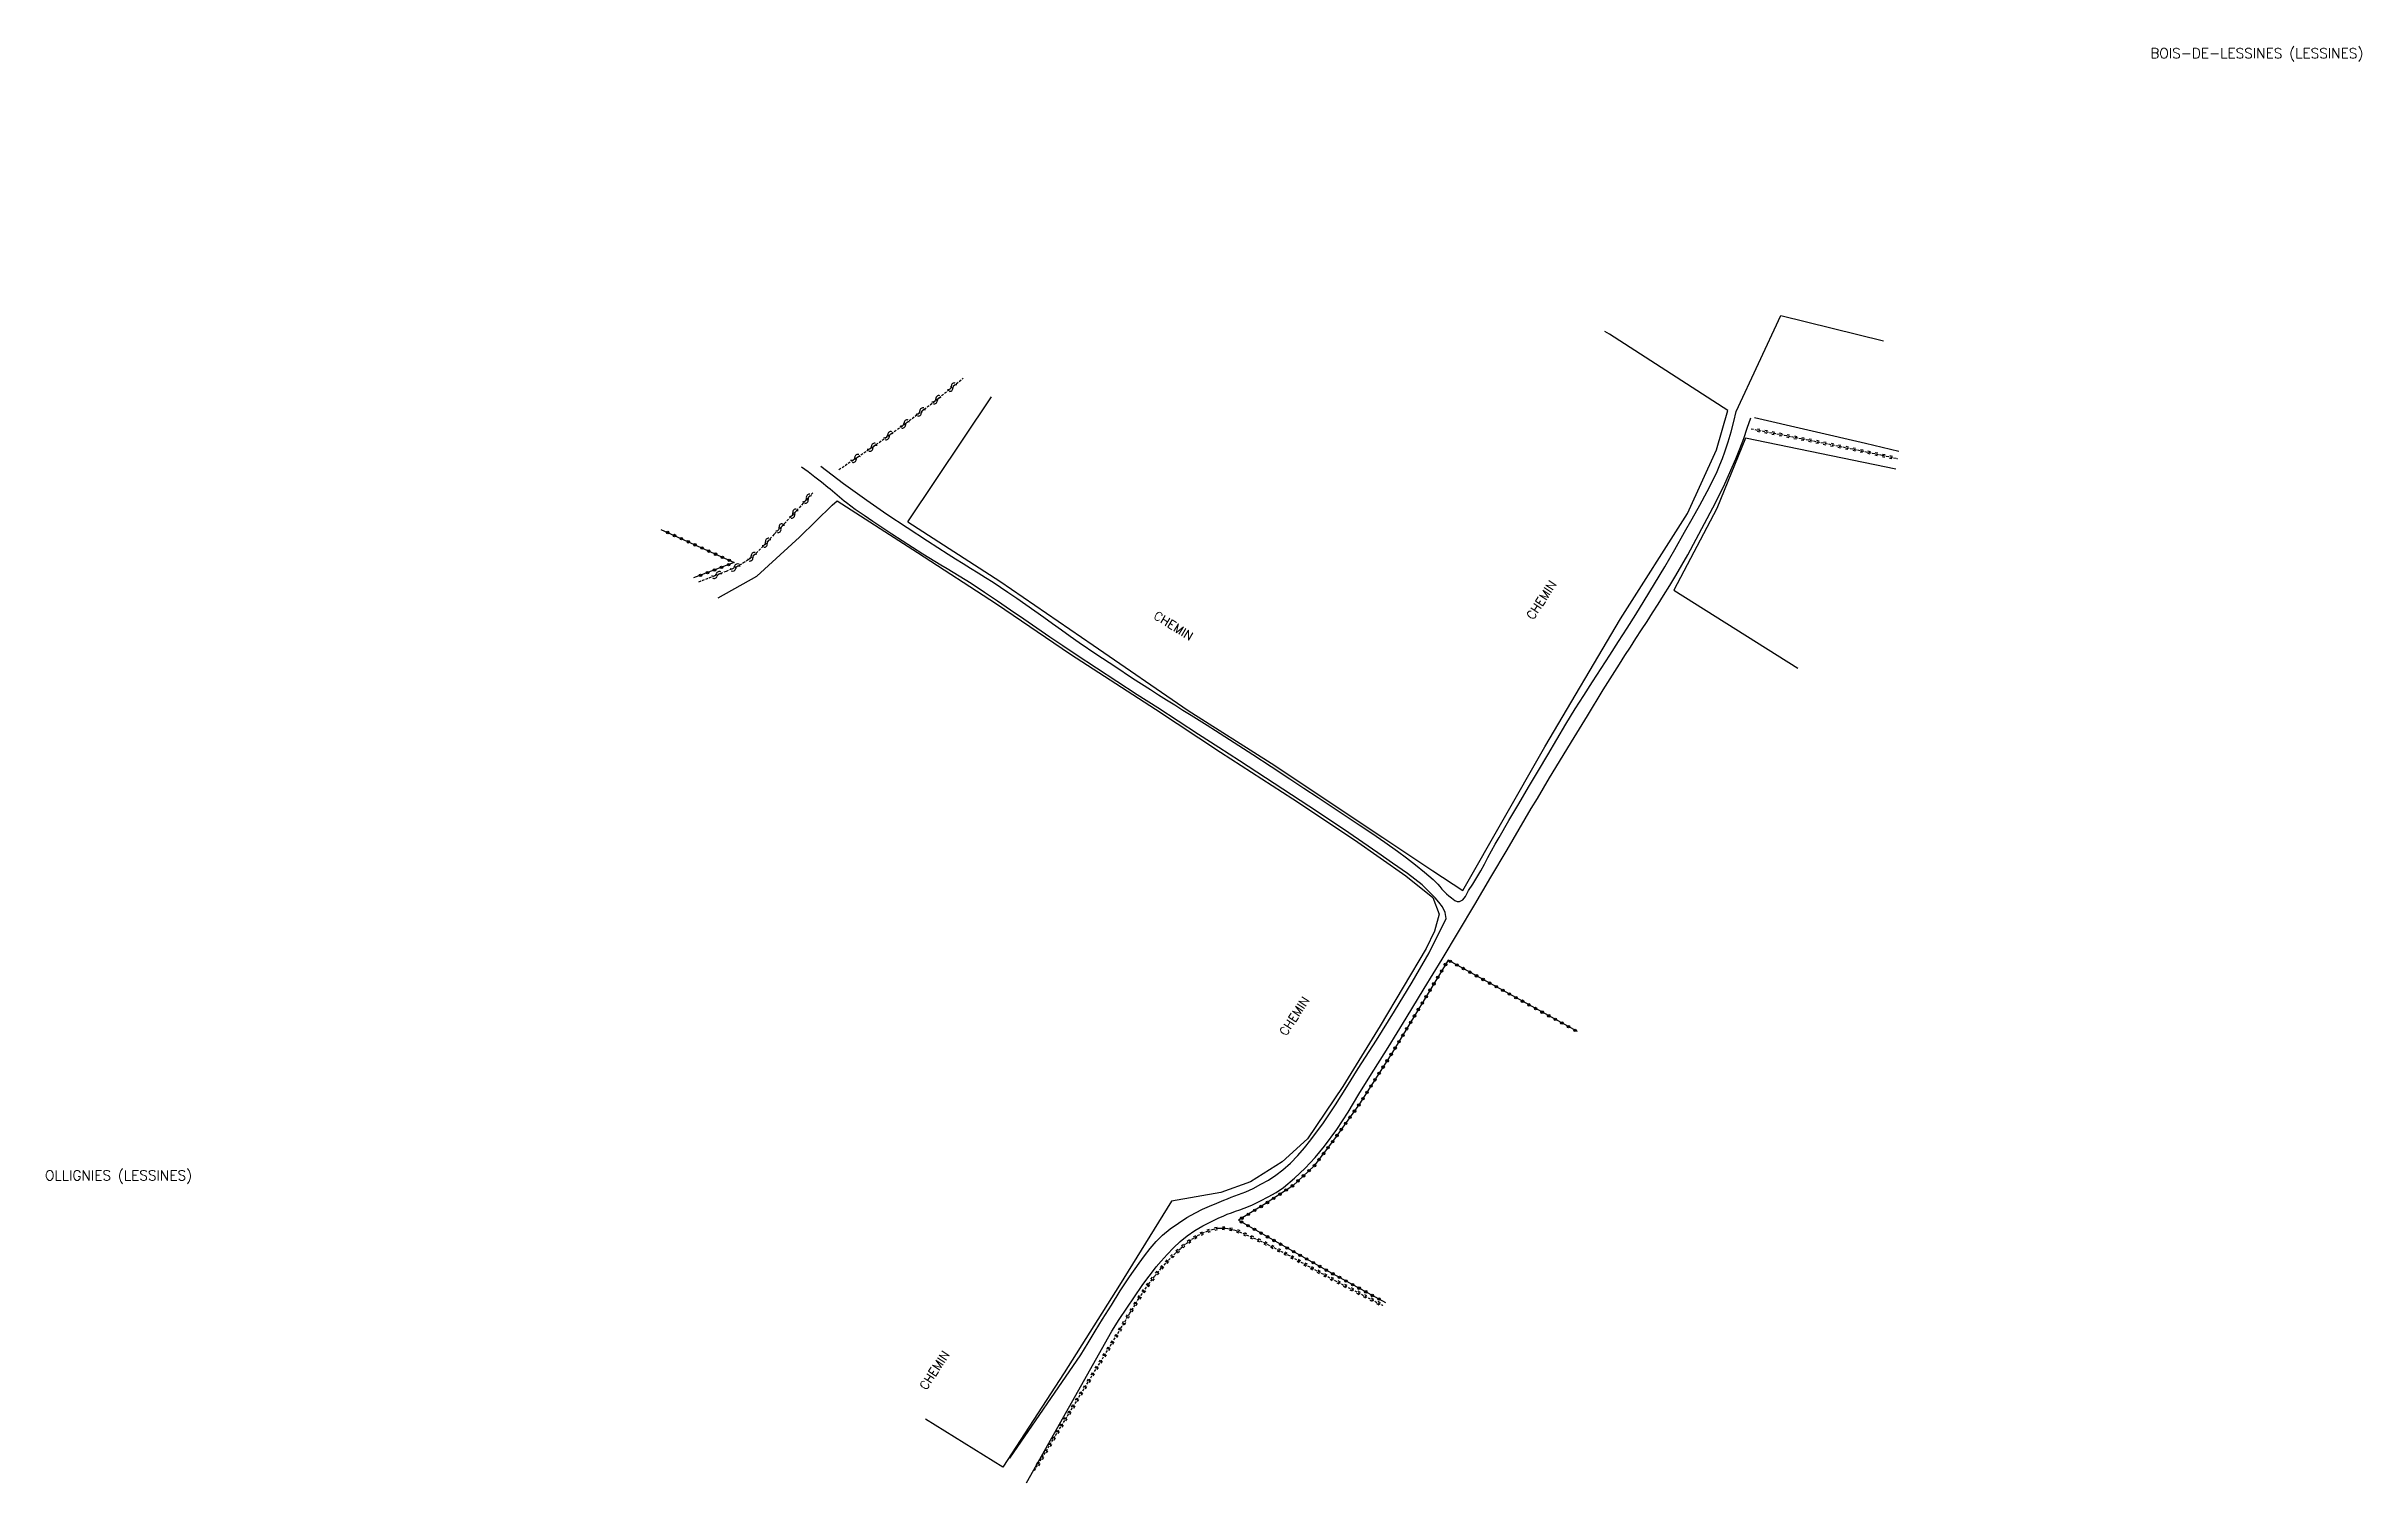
# Model space of a CAD drawing. Header units: millimetres. Extents: x 114000 to 115000, y 153000 to 153988.
# Drawn here: x 114520.4 to 114983.2, y 153700.9 to 153988 of the extents above; entities that cross this region are included whole.
import ezdxf
from ezdxf.enums import TextEntityAlignment as Align

# ---------------------------------------------------------------- set-up
doc = ezdxf.new("R2010")
doc.units = ezdxf.units.MM
doc.linetypes.add('DASHED', pattern=[0.75, 0.5, -0.25])
doc.layers.get('0').update_dxf_attribs({"linetype": 'CONTINUOUS'})
for name, color, linetype in [('W0071', 7, 'CONTINUOUS'), ('W0220', 5, 'DASHED'), ('W0322', 7, 'CONTINUOUS'), ('W0323', 7, 'CONTINUOUS'), ('W0330', 7, 'CONTINUOUS'), ('W0501', 5, 'DASHED'), ('W0980', 7, 'CONTINUOUS'), ('W0989', 7, 'CONTINUOUS')]:
    doc.layers.add(name, color=color, linetype=linetype)
doc.styles.get("Standard").update_dxf_attribs({"font": 'romans.shx', "width": 0.85})

msp = doc.modelspace()

# ---------------------------------------------------------------- texts
at = {"layer": 'W0980'}
for s, p in [('BOIS-DE-LESSINES (LESSINES)', (114962.24, 153986.45)), ('OLLIGNIES (LESSINES)', (114534.81, 153762.17))]:
    msp.add_text(s, height=2, dxfattribs=at).set_placement(p, align=Align.MIDDLE)
at = {"layer": 'W0989'}
for rotation, p in [(56.6338, (114817.56, 153873.2)), (327.9996, (114741.53, 153873.72)), (56.6338, (114768.18, 153790.03)), (56.6338, (114696.25, 153719.27))]:
    msp.add_text('CHEMIN', height=1.75, rotation=rotation, dxfattribs=at).set_placement(p)

# ---------------------------------------------------------------- blocks, each defined once
blk = doc.blocks.new('t323o')
at = {"color": 0, "linetype": 'Continuous'}
for radius in [0.25, 0.15]:
    blk.add_circle((0, 0), radius, dxfattribs=at)
blk = doc.blocks.new('t322o')
at = {"color": 0, "linetype": 'Continuous'}
for radius in [0.25, 0.15]:
    blk.add_circle((0, 0), radius, dxfattribs=at)
blk = doc.blocks.new('t220o')
at = {"color": 0, "linetype": 'Continuous'}
for p, q in [((-0.25, 0.25), (0.25, 0.25)), ((-0.25, -0.25), (0.25, -0.25))]:
    blk.add_line(p, q, dxfattribs=at)
blk = doc.blocks.new('t500o')
at = {"color": 0, "linetype": 'Continuous'}
for centre, start, end in [((-0.5, 0.625), 216.8699, 323.1301), ((0.5, -0.125), 36.8699, 143.1301), ((0.5, -0.625), 36.8699, 143.1301), ((-0.5, 0.125), 216.8699, 323.1301)]:
    blk.add_arc(centre, 0.625, start, end, dxfattribs=at)

# ---------------------------------------------------------------- linework, layer by layer
at = {"layer": 'W0071'}
for points in [[(114675.22, 153904.08), (114677.47, 153902.33), (114679.75, 153900.61), (114682.04, 153898.92), (114684.36, 153897.27), (114688.38, 153894.5), (114692.44, 153891.81), (114696.52, 153889.15), (114700.61, 153886.5), (114702.1, 153885.55), (114703.61, 153884.6), (114705.11, 153883.66), (114706.62, 153882.73), (114708.12, 153881.79), (114709.62, 153880.85), (114711.11, 153879.89), (114712.6, 153878.91), (114714.4, 153877.68), (114716.19, 153876.43), (114717.97, 153875.16), (114719.74, 153873.88), (114721.51, 153872.6), (114723.28, 153871.32), (114725.06, 153870.06), (114726.86, 153868.82), (114730.38, 153866.42), (114733.93, 153864.06), (114737.49, 153861.72), (114741.07, 153859.4), (114742.68, 153858.37), (114744.3, 153857.35), (114745.93, 153856.33), (114747.56, 153855.32), (114749.19, 153854.31), (114750.81, 153853.3), (114752.44, 153852.28), (114754.06, 153851.25), (114757.79, 153848.86), (114761.51, 153846.45), (114765.22, 153844.03), (114768.93, 153841.6), (114771.75, 153839.73), (114774.57, 153837.86), (114777.38, 153835.98), (114780.19, 153834.1), (114782.77, 153832.39), (114785.36, 153830.68), (114787.93, 153828.94), (114790.46, 153827.14), (114792.28, 153825.78), (114794.09, 153824.38), (114795.86, 153822.93), (114797.59, 153821.44), (114798.06, 153820.99), (114798.5, 153820.52), (114798.92, 153820.03), (114799.34, 153819.55), (114799.78, 153819.06), (114800.23, 153818.6), (114800.71, 153818.16), (114801.24, 153817.77), (114801.56, 153817.52), (114801.93, 153817.25), (114802.37, 153817.06), (114802.86, 153817.06), (114803.55, 153817.42), (114804.04, 153818.04), (114804.37, 153818.7), (114804.68, 153819.26), (114805.53, 153820.54), (114806.33, 153821.84), (114807.09, 153823.17), (114807.83, 153824.51), (114808.55, 153825.86), (114809.27, 153827.2), (114810.01, 153828.54), (114810.76, 153829.87), (114812.72, 153833.23), (114814.7, 153836.58), (114816.68, 153839.93), (114818.67, 153843.27), (114820.49, 153846.34), (114822.3, 153849.42), (114824.13, 153852.48), (114825.99, 153855.53), (114827.69, 153858.25), (114829.41, 153860.95), (114831.15, 153863.64), (114832.9, 153866.32), (114834.65, 153869.01), (114836.39, 153871.7), (114838.11, 153874.4), (114839.8, 153877.13), (114841.86, 153880.53), (114843.88, 153883.95), (114845.88, 153887.39), (114847.84, 153890.85), (114849.37, 153893.55), (114850.9, 153896.25), (114852.38, 153898.98), (114853.78, 153901.76), (114854.36, 153903.02), (114854.92, 153904.3), (114855.44, 153905.59), (114855.92, 153906.9), (114856.57, 153908.9), (114857.17, 153910.92), (114857.7, 153912.96), (114858.16, 153915.01)], [(114716.28, 153700.9), (114716.28, 153700.9), (114716.28, 153700.9), (114716.28, 153700.9), (114716.28, 153700.9), (114733.37, 153731.21), (114733.37, 153731.21), (114733.37, 153731.21), (114733.37, 153731.21), (114734.85, 153733.51), (114736.35, 153735.8), (114737.88, 153738.07), (114739.45, 153740.3), (114740.35, 153741.55), (114741.27, 153742.79), (114742.22, 153744.01), (114743.22, 153745.18), (114744.44, 153746.53), (114745.7, 153747.85), (114747.03, 153749.1), (114748.45, 153750.26), (114749.95, 153751.29), (114751.52, 153752.21), (114753.13, 153753.04), (114754.76, 153753.83), (114755.58, 153754.2), (114756.42, 153754.54), (114757.26, 153754.85), (114758.11, 153755.14), (114758.96, 153755.44), (114759.81, 153755.75), (114760.65, 153756.08), (114761.47, 153756.45), (114763.06, 153757.2), (114764.64, 153758), (114766.18, 153758.88), (114767.64, 153759.88), (114769.9, 153761.74), (114772, 153763.76), (114773.98, 153765.91), (114775.85, 153768.14), (114778.34, 153771.48), (114780.6, 153774.97), (114782.76, 153778.53), (114784.94, 153782.05), (114788.6, 153787.89), (114792.22, 153793.76), (114795.81, 153799.65), (114799.38, 153805.55), (114802.65, 153810.99), (114805.89, 153816.45), (114809.12, 153821.92), (114812.36, 153827.39), (114813.58, 153829.44), (114814.79, 153831.5), (114816, 153833.55), (114817.21, 153835.61), (114818.43, 153837.66), (114819.64, 153839.71), (114820.87, 153841.76), (114822.1, 153843.81), (114825.24, 153849), (114828.41, 153854.17), (114831.59, 153859.33), (114834.81, 153864.48), (114835.9, 153866.2), (114837.01, 153867.91), (114838.12, 153869.61), (114839.24, 153871.32), (114840.35, 153873.02), (114841.46, 153874.73), (114842.56, 153876.45), (114843.64, 153878.18), (114844.88, 153880.2), (114846.1, 153882.24), (114847.3, 153884.29), (114848.47, 153886.36), (114850.18, 153889.46), (114851.86, 153892.58), (114853.5, 153895.72), (114855.09, 153898.89), (114855.88, 153900.53), (114856.65, 153902.17), (114857.39, 153903.83), (114858.1, 153905.51), (114858.9, 153907.53), (114859.67, 153909.57), (114860.39, 153911.63), (114861.08, 153913.7)], [(114800.22, 153813.66), (114799.99, 153814.88), (114799.43, 153815.99), (114798.7, 153816.94), (114797.96, 153817.81), (114795.38, 153820.41), (114792.47, 153822.66), (114789.46, 153824.71), (114786.5, 153826.76), (114779.69, 153831.51), (114772.77, 153836.1), (114765.81, 153840.61), (114758.85, 153845.14), (114754.78, 153847.81), (114750.7, 153850.46), (114746.61, 153853.1), (114742.52, 153855.73), (114738.43, 153858.37), (114734.34, 153861.02), (114730.26, 153863.68), (114726.2, 153866.36), (114723.57, 153868.13), (114720.95, 153869.91), (114718.35, 153871.71), (114715.74, 153873.51), (114713.13, 153875.3), (114710.52, 153877.08), (114707.88, 153878.84), (114705.23, 153880.58), (114704.04, 153881.33), (114702.84, 153882.08), (114701.63, 153882.81), (114700.41, 153883.54), (114699.2, 153884.26), (114697.99, 153884.99), (114696.78, 153885.73), (114695.58, 153886.47), (114693.51, 153887.78), (114691.46, 153889.11), (114689.41, 153890.44), (114687.38, 153891.8), (114685.6, 153893), (114683.83, 153894.2), (114682.07, 153895.43), (114680.34, 153896.71), (114679.86, 153897.08), (114679.39, 153897.46), (114678.93, 153897.86), (114678.47, 153898.25), (114678.01, 153898.65), (114677.55, 153899.04), (114677.08, 153899.44), (114676.61, 153899.82), (114675.3, 153900.86), (114673.98, 153901.88), (114672.64, 153902.9), (114671.3, 153903.89)], [(114796.79, 153806.79), (114800.22, 153813.66)], [(114712.97, 153705.77), (114727.17, 153726.45), (114728.6, 153728.84), (114730.04, 153731.21), (114731.51, 153733.57), (114733.27, 153736.41), (114735.04, 153739.25), (114736.86, 153742.06), (114738.79, 153744.8), (114739.88, 153746.25), (114741, 153747.69), (114742.2, 153749.08), (114743.5, 153750.36), (114745.03, 153751.64), (114746.66, 153752.8), (114748.35, 153753.87), (114750.07, 153754.86), (114751.46, 153755.57), (114752.88, 153756.19), (114754.32, 153756.77), (114755.76, 153757.36), (114756.48, 153757.65), (114757.22, 153757.94), (114757.95, 153758.21), (114758.69, 153758.48), (114759.42, 153758.77), (114760.15, 153759.06), (114760.88, 153759.38), (114761.59, 153759.72), (114763.14, 153760.53), (114764.67, 153761.39), (114766.15, 153762.34), (114767.56, 153763.4), (114769.09, 153764.78), (114770.51, 153766.26), (114771.85, 153767.82), (114773.14, 153769.41), (114775.69, 153772.85), (114778.06, 153776.42), (114780.35, 153780.04), (114782.63, 153783.65), (114786.27, 153789.37), (114789.89, 153795.11), (114793.41, 153800.91), (114796.79, 153806.79)]]:
    msp.add_lwpolyline(points, dxfattribs=at)
at = {"layer": 'W0220'}
for points in [[(114861.15, 153911.52), (114867.03, 153910.4), (114872.91, 153909.25), (114878.77, 153908.06), (114884.63, 153906.84), (114887.44, 153906.23), (114890.25, 153905.61), (114890.41, 153905.57)], [(114717.88, 153703.35), (114721.74, 153709.72), (114725.61, 153716.09), (114729.5, 153722.45), (114733.4, 153728.8), (114735.18, 153731.76), (114736.94, 153734.75), (114738.76, 153737.7), (114740.72, 153740.55), (114741.98, 153742.21), (114743.29, 153743.82), (114744.68, 153745.38), (114746.14, 153746.86), (114747.16, 153747.8), (114748.21, 153748.7), (114749.33, 153749.54), (114750.51, 153750.27), (114751.45, 153750.76), (114752.42, 153751.18), (114753.43, 153751.51), (114754.47, 153751.74), (114755, 153751.8), (114755.54, 153751.79), (114756.07, 153751.75), (114756.59, 153751.68), (114757.17, 153751.57), (114757.74, 153751.43), (114758.3, 153751.25), (114758.85, 153751.05), (114763.77, 153748.91), (114768.54, 153746.45), (114773.22, 153743.86), (114777.92, 153741.32), (114787.46, 153736.37), (114787.55, 153736.33)]]:
    msp.add_lwpolyline(points, dxfattribs=at)
at = {"layer": 'W0322'}
msp.add_lwpolyline([(114657.85, 153884.8), (114649.73, 153881.72)], dxfattribs=at)
at = {"layer": 'W0323'}
for points in [[(114643.22, 153891.43), (114657.85, 153884.8)], [(114826.41, 153791.06), (114800.58, 153805.33), (114789.49, 153786.93), (114782.89, 153776.61), (114777.88, 153769.6), (114773.76, 153764.14), (114769.53, 153760.26), (114763.84, 153756.48), (114758.66, 153753.35), (114776.75, 153743.08), (114788.06, 153736.88)]]:
    msp.add_lwpolyline(points, dxfattribs=at)
at = {"layer": 'W0330'}
for points in [[(114858.16, 153915.01), (114867.06, 153934.15), (114887.64, 153929.08)], [(114692.6, 153892.91), (114710.95, 153881.06), (114729.62, 153868.28), (114748.62, 153855.2), (114765.18, 153844.72), (114787.53, 153829.86), (114797.54, 153823.18), (114803.5, 153819.26), (114819.93, 153847.94), (114835.02, 153873.57), (114848.46, 153894.63), (114854.21, 153907.3), (114856.46, 153915.19), (114832.86, 153930.42), (114831.93, 153930.95)], [(114692.6, 153892.91), (114709.32, 153917.89)], [(114861.85, 153913.82), (114883.99, 153908.67), (114890.66, 153907.09)], [(114860.04, 153909.69), (114854.27, 153895.58), (114845.68, 153879.31), (114870.51, 153863.68)], [(114890.05, 153903.46), (114860.04, 153909.69)], [(114654.69, 153877.75), (114662.39, 153882.09), (114670.91, 153889.88), (114677.45, 153896.24)], [(114677.45, 153896.24), (114678.46, 153897.15), (114694.48, 153886.82), (114710.33, 153876.55), (114725.07, 153866.49), (114742.08, 153855.5), (114755.11, 153846.93), (114769.56, 153837.58), (114781.87, 153829.41), (114792.1, 153822.2), (114797.51, 153817.84), (114798.79, 153814.54), (114797.87, 153811.11), (114796.22, 153807.65), (114787.01, 153792.19), (114779.56, 153780.09), (114772.5, 153769.6), (114767.41, 153765.04), (114761.06, 153761.03), (114755.17, 153758.88), (114745.3, 153757.19)], [(114745.3, 153757.19), (114734.87, 153740.38), (114723.86, 153722.87), (114711.55, 153703.98), (114696.14, 153713.57)]]:
    msp.add_lwpolyline(points, dxfattribs=at)
at = {"layer": 'W0501'}
for points in [[(114678.8, 153903.39), (114685.6, 153907.94), (114692.26, 153912.7), (114698.76, 153917.68), (114703.62, 153921.64)], [(114673.59, 153898.76), (114671.69, 153896.66), (114669.77, 153894.57), (114667.83, 153892.5), (114665.87, 153890.44), (114664.77, 153889.27), (114663.68, 153888.08), (114662.55, 153886.93), (114661.34, 153885.86), (114660.66, 153885.35), (114659.95, 153884.87), (114659.22, 153884.43), (114658.48, 153884.02), (114657.37, 153883.5), (114656.24, 153883.04), (114655.1, 153882.6), (114653.97, 153882.17), (114650.65, 153880.85)]]:
    msp.add_lwpolyline(points, dxfattribs=at)

# ---------------------------------------------------------------- block references
at = {"layer": 'W0220'}
for p, rotation in [((114862.63, 153911.24), 349.2216076406255), ((114864.1, 153910.96), 349.2216076406255), ((114865.57, 153910.68), 349.2216076406255), ((114867.05, 153910.4), 348.8835201866762), ((114868.52, 153910.11), 348.8835201866762), ((114869.99, 153909.82), 348.8835201866762), ((114871.46, 153909.53), 348.8835201866762), ((114872.93, 153909.24), 348.5454309457537), ((114874.4, 153908.94), 348.5454309457537), ((114875.87, 153908.65), 348.5454309457537), ((114877.34, 153908.35), 348.5454309457537), ((114878.81, 153908.05), 348.2073399166433), ((114880.28, 153907.74), 348.2073399166433), ((114881.75, 153907.44), 348.2073399166433), ((114883.22, 153907.13), 348.2073399166433), ((114884.69, 153906.82), 347.8366183164149), ((114886.15, 153906.51), 347.8366183164149), ((114887.62, 153906.19), 347.4769780893849), ((114889.08, 153905.87), 347.4769780893849), ((114747.63, 153748.21), 40.49610422389733), ((114748.8, 153749.14), 36.86881875663912), ((114750.05, 153749.98), 31.92675497069667), ((114751.36, 153750.71), 27.36072403309397), ((114752.74, 153751.28), 18.34337325828861), ((114754.19, 153751.68), 12.43367806936558), ((114755.68, 153751.78), 355.0754469551786), ((114757.16, 153751.57), 349.5300241773211), ((114758.6, 153751.15), 340.0617071894318), ((114759.98, 153750.56), 336.4537839323553), ((114761.35, 153749.96), 336.4537839323553), ((114762.73, 153749.36), 336.4537839323553), ((114764.09, 153748.74), 332.694567423736), ((114765.43, 153748.05), 332.694567423736), ((114743.41, 153743.95), 48.34122290021358), ((114744.41, 153745.08), 48.34122290021358), ((114745.45, 153746.16), 45.30112752845672), ((114746.52, 153747.21), 42.79740352890408), ((114766.76, 153747.37), 332.694567423736), ((114768.09, 153746.68), 332.694567423736), ((114769.41, 153745.97), 331.0872797079722), ((114770.72, 153745.24), 331.0872797079722), ((114772.04, 153744.51), 331.0872797079722), ((114773.35, 153743.79), 331.6451432595804), ((114774.67, 153743.08), 331.6451432595804), ((114739.78, 153739.18), 55.48289280960329), ((114740.63, 153740.42), 55.48289280960329), ((114741.53, 153741.62), 52.82488852656302), ((114742.46, 153742.8), 50.84956390596782), ((114775.99, 153742.37), 331.6451432595804), ((114777.31, 153741.65), 331.6451432595804), ((114778.64, 153740.95), 332.5826610340728), ((114779.97, 153740.26), 332.5826610340728), ((114781.3, 153739.57), 332.5826610340728), ((114782.63, 153738.88), 332.5826610340728), ((114736.57, 153734.12), 59.50792185675105), ((114737.34, 153735.4), 58.34217988537137), ((114738.13, 153736.68), 58.34217988537137), ((114738.93, 153737.95), 55.48289280960329), ((114783.96, 153738.19), 332.5826610340728), ((114785.3, 153737.5), 332.5826610340728), ((114786.63, 153736.81), 332.5826610340728), ((114734.27, 153730.25), 58.97418218983798), ((114735.04, 153731.53), 58.97418218983798), ((114735.81, 153732.82), 59.50792185675105), ((114731.14, 153725.13), 58.42221811141057), ((114731.93, 153726.4), 58.42221811141057), ((114732.71, 153727.68), 58.42221811141057), ((114733.5, 153728.96), 58.97418218983798), ((114728.01, 153720.01), 58.56063065222356), ((114728.79, 153721.29), 58.56063065222356), ((114729.57, 153722.57), 58.42221811141057), ((114730.36, 153723.85), 58.42221811141057), ((114725.66, 153716.17), 58.56063065222356), ((114726.44, 153717.45), 58.56063065222356), ((114727.22, 153718.73), 58.56063065222356), ((114722.54, 153711.05), 58.69904272820995), ((114723.32, 153712.33), 58.69904272820995), ((114724.1, 153713.61), 58.69904272820995), ((114724.88, 153714.89), 58.69904272820995), ((114720.21, 153707.2), 58.83745433945751), ((114720.99, 153708.48), 58.83745433945751), ((114721.76, 153709.76), 58.69904272820995), ((114718.66, 153704.63), 58.83745433945751), ((114719.43, 153705.91), 58.83745433945751)]:
    msp.add_blockref('t220o', p, dxfattribs=dict(at, rotation=rotation))
at = {"layer": 'W0322', "rotation": 200.7576965259465}
for p in [(114651.14, 153882.25), (114652.54, 153882.78), (114653.94, 153883.31), (114655.34, 153883.84), (114656.75, 153884.38)]:
    msp.add_blockref('t322o', p, dxfattribs=at)
at = {"layer": 'W0323'}
for p, rotation in [((114644.58, 153890.81), 335.6268347315363), ((114645.95, 153890.19), 335.6268347315363), ((114647.32, 153889.57), 335.6268347315363), ((114648.68, 153888.95), 335.6268347315363), ((114650.05, 153888.33), 335.6268347315363), ((114651.42, 153887.71), 335.6268347315363), ((114652.78, 153887.09), 335.6268347315363), ((114654.15, 153886.47), 335.6268347315363), ((114655.52, 153885.85), 335.6268347315363), ((114656.88, 153885.24), 335.6268347315363), ((114799.28, 153803.18), 238.9168936285891), ((114800.06, 153804.46), 238.9168936285891), ((114801.01, 153805.1), 151.0619315387999), ((114802.32, 153804.37), 151.0619315387999), ((114803.63, 153803.65), 151.0619315387999), ((114796.96, 153799.33), 238.9168936285891), ((114797.73, 153800.61), 238.9168936285891), ((114798.51, 153801.9), 238.9168936285891), ((114804.94, 153802.92), 151.0619315387999), ((114806.26, 153802.2), 151.0619315387999), ((114807.57, 153801.47), 151.0619315387999), ((114808.88, 153800.74), 151.0619315387999), ((114810.2, 153800.02), 151.0619315387999), ((114811.51, 153799.29), 151.0619315387999), ((114812.82, 153798.57), 151.0619315387999), ((114793.86, 153794.19), 238.9168936285891), ((114794.64, 153795.47), 238.9168936285891), ((114795.41, 153796.76), 238.9168936285891), ((114796.19, 153798.04), 238.9168936285891), ((114814.13, 153797.84), 151.0619315387999), ((114815.45, 153797.12), 151.0619315387999), ((114816.76, 153796.39), 151.0619315387999), ((114818.07, 153795.66), 151.0619315387999), ((114819.38, 153794.94), 151.0619315387999), ((114820.7, 153794.21), 151.0619315387999), ((114791.54, 153790.33), 238.9168936285891), ((114792.31, 153791.62), 238.9168936285891), ((114793.09, 153792.9), 238.9168936285891), ((114822.01, 153793.49), 151.0619315387999), ((114823.32, 153792.76), 151.0619315387999), ((114824.63, 153792.04), 151.0619315387999), ((114825.95, 153791.31), 151.0619315387999), ((114788.4, 153785.22), 237.3957262891121), ((114789.2, 153786.49), 237.3957262891121), ((114789.99, 153787.76), 238.9168936285891), ((114790.76, 153789.05), 238.9168936285891), ((114785.16, 153780.17), 237.3957262891121), ((114785.97, 153781.43), 237.3957262891121), ((114786.78, 153782.7), 237.3957262891121), ((114787.59, 153783.96), 237.3957262891121), ((114782.73, 153776.39), 234.4978933139285), ((114783.55, 153777.64), 237.3957262891121), ((114784.35, 153778.91), 237.3957262891121), ((114779.24, 153771.5), 234.4978933139285), ((114780.11, 153772.72), 234.4978933139285), ((114780.98, 153773.94), 234.4978933139285), ((114781.86, 153775.16), 234.4978933139285), ((114775.68, 153766.68), 232.9358347008519), ((114776.58, 153767.87), 232.9358347008519), ((114777.49, 153769.07), 232.9358347008519), ((114778.37, 153770.28), 234.4978933139285), ((114771.68, 153762.23), 222.4865337269579), ((114772.79, 153763.25), 222.4865337269579), ((114773.87, 153764.28), 232.9358347008519), ((114774.77, 153765.48), 232.9358347008519), ((114764.46, 153756.9), 213.576113331166), ((114765.71, 153757.73), 213.576113331166), ((114766.96, 153758.56), 213.576113331166), ((114768.21, 153759.39), 213.576113331166), ((114769.46, 153760.22), 213.576113331166), ((114770.57, 153761.22), 222.4865337269579), ((114759.27, 153753.01), 330.4123177513689), ((114759.35, 153753.77), 211.1766543500297), ((114760.58, 153752.27), 330.4123177513689), ((114760.63, 153754.54), 211.1766543500297), ((114761.91, 153755.32), 211.1766543500297), ((114763.2, 153756.1), 211.1766543500297), ((114761.88, 153751.53), 330.4123177513689), ((114763.19, 153750.78), 330.4123177513689), ((114764.49, 153750.04), 330.4123177513689), ((114765.79, 153749.3), 330.4123177513689), ((114767.1, 153748.56), 330.4123177513689), ((114768.4, 153747.82), 330.4123177513689), ((114769.71, 153747.08), 330.4123177513689), ((114771.01, 153746.34), 330.4123177513689), ((114772.32, 153745.6), 330.4123177513689), ((114773.62, 153744.86), 330.4123177513689), ((114774.92, 153744.12), 330.4123177513689), ((114776.23, 153743.38), 330.4123177513689), ((114777.54, 153742.65), 331.2762941415961), ((114778.86, 153741.93), 331.2762941415961), ((114780.17, 153741.21), 331.2762941415961), ((114781.49, 153740.49), 331.2762941415961), ((114782.8, 153739.77), 331.2762941415961), ((114784.12, 153739.05), 331.2762941415961), ((114785.43, 153738.32), 331.2762941415961), ((114786.75, 153737.6), 331.2762941415961)]:
    msp.add_blockref('t323o', p, dxfattribs=dict(at, rotation=rotation))
at = {"layer": 'W0501'}
for p, rotation in [((114701.43, 153919.85), 39.19896493617534), ((114695.14, 153914.91), 37.39808219339903), ((114698.32, 153917.34), 37.39808219339903), ((114688.7, 153910.16), 35.59719951201962), ((114691.96, 153912.49), 35.59719951201962), ((114682.12, 153905.61), 33.7963168921595), ((114685.45, 153907.84), 33.7963168921595), ((114672.48, 153897.54), 227.8465812886522), ((114667.04, 153891.67), 226.4378855081982), ((114669.78, 153894.59), 227.3770189315967), ((114661.45, 153885.96), 221.4603182689937), ((114664.3, 153888.76), 227.2721159589618), ((114654.37, 153882.32), 201.19475609169), ((114658.07, 153883.83), 205.5171656935574)]:
    msp.add_blockref('t500o', p, dxfattribs=dict(at, rotation=rotation))

msp.set_redraw_order([(e.dxf.handle, doc.entitydb.next_handle()) for e in msp.query("TEXT MTEXT ATTDEF DIMENSION ARC_DIMENSION")])  # texts and dimensions are drawn at this point

doc.saveas('drawing.dxf')
